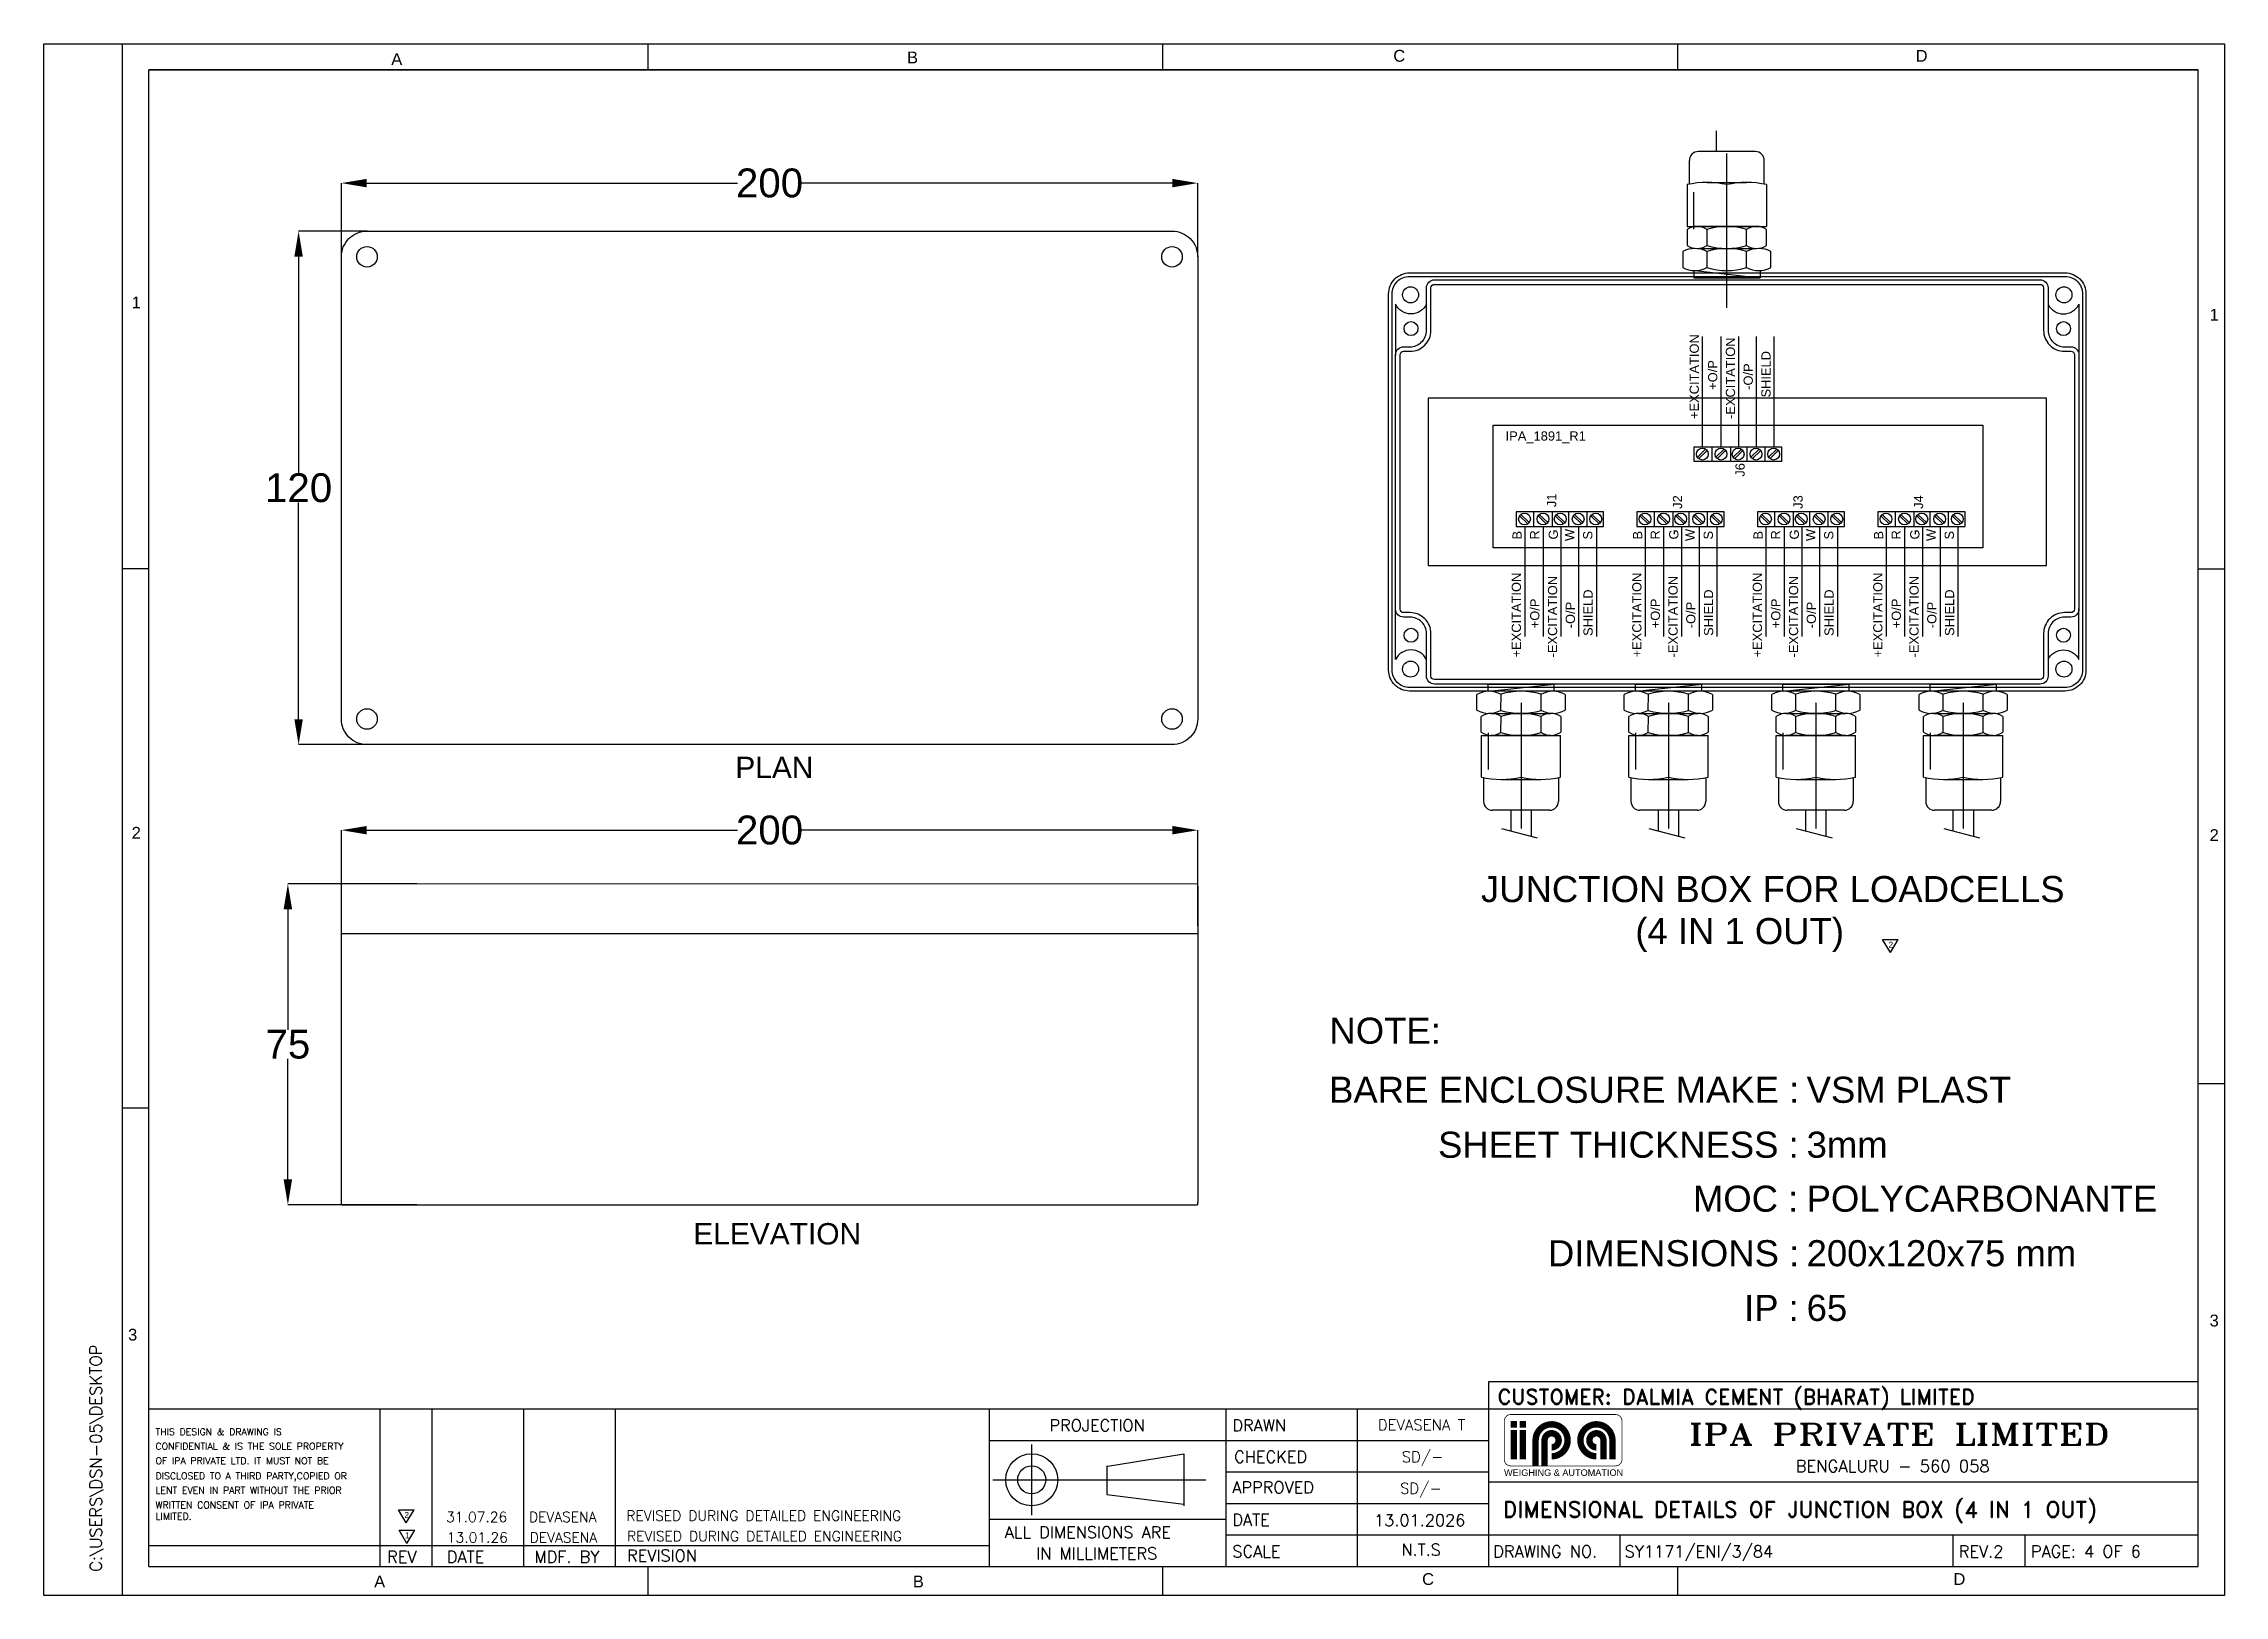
# Model space of a CAD drawing. Header units: inches. Extents: x 784 to 2184505, y 7 to 371504.
# Drawn here: x 543003 to 671514, y 275330 to 366831 of the extents above; entities that cross this region are included whole.
import ezdxf

# ---------------------------------------------------------------- set-up
doc = ezdxf.new("R2010")
doc.units = ezdxf.units.IN
doc.header["$MEASUREMENT"] = 0
doc.linetypes.add('ACAD_ISO02W100', pattern=[15, 12, -3])
doc.layers.add('Object', color=2, linetype='Continuous', lineweight=30)
doc.layers.add('SHEET', color=10, linetype='Continuous')
doc.styles.add('ROMANC', font='romanc.shx', dxfattribs={"height": 5})
doc.styles.add('ROMAND', font='romand', dxfattribs={"height": 3})
doc.styles.add('ROMANS', font='romans')
doc.styles.add('ROMANT', font='romant', dxfattribs={"width": 1.3, "height": 4})
doc.styles.get("Standard").update_dxf_attribs({"font": 'arial.ttf'})
doc.dimstyles.get("Standard").update_dxf_attribs({"dimtxt": 0.18, "dimasz": 0.18, "dimexe": 0.18, "dimexo": 0.0625, "dimgap": 0.09, "dimtad": 0, "dimtih": 1, "dimtoh": 1, "dimdec": 4, "dimzin": 0, "dimdsep": 46, "dimtxsty": 'Standard', "dimcen": 0.09, "dimadec": 0, "dimazin": 0, "dimtfac": 1, "dimtdec": 4, "dimtofl": 0, "dimtmove": 0, "dimatfit": 3, "dimfxl": 1, "dimtolj": 1, "dimtzin": 0, "dimarcsym": 0})

msp = doc.modelspace()

# ---------------------------------------------------------------- texts
for s, height, p in [('+EXCITATION', 543.2762308, (640543.75313, 344696.89672, 6066.45786)), ('-EXCITATION', 543.2762308, (642677.864, 344696.89672, 6066.45786)), ('SHIELD', 543.276231, (644770.18219, 345964.54126, 6066.45786)), ('+O/P', 543.276231, (641631.70491, 346417.27145, 6066.45786)), ('-O/P', 543.276231, (643724.02309, 346417.27145, 6066.45786)), ('J6', 543.276231, (643245.89127, 341295.09299, 6066.45786)), ('J1', 543.276231, (632142.60001, 339497.01122, 6066.45786)), ('J2', 543.276231, (639559.65971, 339398.67031, 6066.45786)), ('J3', 543.276231, (646660.76924, 339398.67031, 6066.45786)), ('J4', 543.276231, (653761.87878, 339398.67031, 6066.45786)), ('B', 543.27623, (630104.69772, 337589.60225, 6066.45786)), ('R', 543.27623, (631139.4876, 337589.60225, 6066.45786)), ('G', 543.27623, (632239.17466, 337589.60225, 6066.45786)), ('W', 543.27623, (633197.87572, 337499.05621, 6066.45786)), ('S', 543.27623, (634269.36716, 337589.60225, 6066.45786)), ('B', 543.27623, (637205.80726, 337589.60225, 6066.45786)), ('R', 543.27623, (638240.59713, 337589.60225, 6066.45786)), ('G', 543.27623, (639340.28419, 337589.60225, 6066.45786)), ('W', 543.27623, (640298.98525, 337499.05621, 6066.45786)), ('S', 543.27623, (641370.4767, 337589.60225, 6066.45786)), ('B', 543.27623, (644306.9168, 337589.60225, 6066.45786)), ('R', 543.27623, (645341.70667, 337589.60225, 6066.45786)), ('G', 543.27623, (646441.39373, 337589.60225, 6066.45786)), ('W', 543.27623, (647400.09479, 337499.05621, 6066.45786)), ('S', 543.27623, (648471.58623, 337589.60225, 6066.45786)), ('B', 543.27623, (651408.02633, 337589.60225, 6066.45786)), ('R', 543.27623, (652442.81621, 337589.60225, 6066.45786)), ('G', 543.27623, (653542.50326, 337589.60225, 6066.45786)), ('W', 543.27623, (654501.20433, 337499.05621, 6066.45786)), ('S', 543.27623, (655572.69577, 337589.60225, 6066.45786)), ('+EXCITATION', 543.2762308, (630060.32147, 330636.10601, 6066.45786)), ('+EXCITATION', 543.2762308, (637161.431, 330636.10601, 6066.45786)), ('+EXCITATION', 543.2762308, (644262.54054, 330636.10601, 6066.45786)), ('+EXCITATION', 543.2762308, (651363.65008, 330636.10601, 6066.45786)), ('-EXCITATION', 543.2762308, (632194.43234, 330636.10601, 6066.45786)), ('SHIELD', 543.276231, (634286.75053, 331903.75055, 6066.45786)), ('-EXCITATION', 543.2762308, (639295.54188, 330636.10601, 6066.45786)), ('SHIELD', 543.276231, (641387.86006, 331903.75055, 6066.45786)), ('-EXCITATION', 543.2762308, (646396.65141, 330636.10601, 6066.45786)), ('SHIELD', 543.276231, (648488.9696, 331903.75055, 6066.45786)), ('-EXCITATION', 543.2762308, (653497.76095, 330636.10601, 6066.45786)), ('SHIELD', 543.276231, (655590.07913, 331903.75055, 6066.45786)), ('+O/P', 543.276231, (631148.27325, 332356.48074, 6066.45786)), ('-O/P', 543.276231, (633240.59143, 332356.48074, 6066.45786)), ('+O/P', 543.276231, (638249.38278, 332356.48074, 6066.45786)), ('-O/P', 543.276231, (640341.70097, 332356.48074, 6066.45786)), ('+O/P', 543.276231, (645350.49232, 332356.48074, 6066.45786)), ('-O/P', 543.276231, (647442.8105, 332356.48074, 6066.45786)), ('+O/P', 543.276231, (652451.60185, 332356.48074, 6066.45786)), ('-O/P', 543.276231, (654543.92004, 332356.48074, 6066.45786))]:
    msp.add_text(s, height=height, rotation=90).set_placement(p)
msp.add_text('IPA_1891_R1', height=543.2762308).set_placement((629158.42812, 343422.05655, 12132.91572))
at = {"lineweight": 13}
for s, height, p in [('JUNCTION BOX FOR LOADCELLS', 1538.5292977, (627704.25148, 316209.674, 6066.45786)), ('(4 IN 1 OUT)', 1538.5292977, (636800.41765, 313731.79948, 6066.45786)), ('NOTE:', 1538.529298, (618775.84599, 307858.05191, 6066.45786)), ('BARE ENCLOSURE MAKE : ', 1538.5292977, (618755.74654, 304374.14638, 6066.45786)), ('VSM PLAST', 1538.529298, (646894.98354, 304374.14638, 6066.45786)), ('SHEET THICKNESS :', 1538.5292977, (625176.40577, 301135.90085, 6066.45786)), ('3mm', 1538.529298, (646894.98354, 301135.90085, 6066.45786)), ('MOC :', 1538.529298, (640195.1652, 297953.48714, 6066.45786)), ('POLYCARBONANTE', 1538.5292977, (646894.98354, 297953.48714, 6066.45786)), ('DIMENSIONS :', 1538.5292977, (631652.89683, 294737.57434, 6066.45786)), ('200x120x75 mm', 1538.5292977, (646894.98354, 294737.57434, 6066.45786)), ('IP :', 1538.529298, (643210.08345, 291513.28677, 6066.45786)), ('65', 1538.529298, (646894.98354, 291513.28677, 6066.45786))]:
    msp.add_text(s, height=height, dxfattribs=at).set_placement(p)
at = {"color": 0}
for s, height, style, p in [('CUSTOMER: DALMIA CEMENT (BHARAT) LIMITED', 891.4686096, 'ROMAND', (628689.13816, 286595.20579, 9781.55083)), ('PROJECTION', 696.694092, 'ROMAND', (602275.81049, 285005.53217, 12132.91572)), ('DRAWN', 696.694092, 'ROMAND', (613053.89469, 285005.53217, 12132.91572)), ('DEVASENA T', 643.056664, 'ROMAND', (621626.53435, 285064.74342, 12132.91572)), ('THIS DESIGN & DRAWING IS', 403.693172, 'ROMANC', (549595.73227, 284772.95699, 12132.91572)), ('CONFIDENTIAL & IS THE SOLE PROPERTY', 403.693172, 'ROMANC', (549595.73227, 283924.16622, 12132.91572)), ('OF IPA PRIVATE LTD. IT MUST NOT BE ', 403.693172, 'ROMANC', (549595.73227, 283065.02434, 12132.91572)), ('CHECKED', 696.694092, 'ROMAND', (613159.01626, 283156.55937, 12132.91572)), ('SD/-', 643.056664, 'ROMAND', (623033.07827, 283177.99599, 12132.91572)), ('DISCLOSED TO A THIRD PARTY,COPIED OR', 403.693172, 'ROMANC', (549595.73227, 282174.82914, 12132.91572)), ('LENT EVEN IN PART WITHOUT THE PRIOR ', 403.693172, 'ROMANC', (549595.73227, 281326.03837, 12132.91572)), ('APPROVED', 696.694092, 'ROMAND', (613053.89469, 281350.66203, 12132.91572)), ('SD/-', 643.056664, 'ROMAND', (622934.40924, 281325.30902, 12132.91572)), ('WRITTEN CONSENT OF IPA PRIVATE ', 403.693172, 'ROMANC', (549595.73227, 280456.54538, 12132.91572)), ('LIMITED.', 403.693172, 'ROMANC', (549595.73227, 279786.01244, 12132.91572)), ('31.07.26', 600, 'ROMAND', (566723.05057, 279655.88011, 12132.91572)), ('DEVASENA', 600, 'ROMAND', (571602.65735, 279655.88011, 12132.91572)), ('REVISED DURING DETAILED ENGINEERING', 600, 'ROMAND', (577342.5595, 279732.0757, 12132.91572)), ('DIMENSIONAL DETAILS OF JUNCTION BOX (4 IN 1 OUT)', 938.3880101, 'ROMAND', (628999.85761, 279930.52518, 12015.34748)), ('13.01.26', 600, 'ROMAND', (566763.05057, 278445.88011, 12132.91572)), ('DEVASENA', 600, 'ROMAND', (571642.65735, 278445.88011, 12132.91572)), ('REVISED DURING DETAILED ENGINEERING', 600, 'ROMAND', (577382.5595, 278522.0757, 12132.91572)), ('ALL DIMENSIONS ARE ', 696.6940917, 'ROMAND', (599641.6646, 278702.36594, 12132.91572)), ('DATE', 696.694092, 'ROMAND', (613053.89469, 279436.41849, 12132.91572)), ('13.01.2026', 697.03662, 'ROMAND', (621406.07379, 279411.83208, 12132.91572)), ('REV', 696.694092, 'ROMAND', (563247.87456, 277251.79575, 12132.91572)), ('DATE', 696.694092, 'ROMAND', (566763.05057, 277251.79575, 12132.91572)), ('MDF. BY', 696.694092, 'ROMAND', (571929.69686, 277251.79575, 12132.91572)), ('REVISION', 696.694092, 'ROMAND', (577382.5595, 277327.99135, 12132.91572)), ('IN MILLIMETERS', 696.6940917, 'ROMAND', (601493.16952, 277453.44136, 12132.91572)), ('SCALE', 696.694092, 'ROMAND', (613053.89469, 277574.88392, 12132.91572)), ('N.T.S', 696.694092, 'ROMAND', (623011.68965, 277673.24611, 12132.91572)), ('DRAWING NO.', 696.6940917, 'ROMAND', (628429.43556, 277574.12852, 12132.91572)), ('SY1171/ENI/3/84', 696.6940917, 'ROMAND', (636170.48102, 277574.12852, 12132.91572)), ('REV.2', 696.694092, 'ROMAND', (655862.20941, 277574.12852, 12132.91572)), ('PAGE: 4 OF 6', 696.6940917, 'ROMAND', (660112.04713, 277574.12852, 12132.91572))]:
    msp.add_text(s, height=height, dxfattribs=dict(at, style=style)).set_placement(p)
at = {"color": 4, "style": 'ROMANT', "width": 1.3}
msp.add_text('IPA PRIVATE LIMITED', height=1258.2536029, dxfattribs=at).set_placement((639945.35675, 284213.80357, 424861.84625))
at = {"color": 4, "style": 'ROMAND'}
msp.add_text('BENGALURU - 560 058', height=707.7676516, dxfattribs=at).set_placement((646249.67973, 282605.9651, 424861.84625))
at = {"layer": 'Object', "linetype": 'Continuous', "lineweight": 20}
for s, p in [('PLAN', (583763.77318, 323520.93745, 6066.45786)), ('ELEVATION', (581287.46945, 296021.43407, 6066.45786))]:
    msp.add_text(s, height=1261.626229, dxfattribs=at).set_placement(p)
at = {"layer": 'Object', "color": 7, "insert": (625325.8997, 282760.84914), "char_height": 385.1902062, "width": 14498.5023624, "attachment_point": 1, "style": 'ROMANS'}
msp.add_mtext('\\pxqc;{\\fArial|b0|i0|c0|p0;\\C4;WEIGHING & AUTOMATION}', dxfattribs=at)
at = {"layer": 'SHEET', "color": 0, "linetype": 'Continuous'}
for s, height, p in [('A', 696.69409, (563488.25063, 365569.18289, 12132.91572)), ('B', 696.69409, (593884.022, 365665.88994, 12132.91572)), ('C', 696.69409, (622537.3608, 365762.5972, 12132.91572)), ('D', 696.69409, (653320.33944, 365762.5972, 12132.91572)), ('1', 696.69409, (548190.29954, 351220.32671, 12132.91572)), ('1', 696.69409, (670642.72248, 350493.66358, 12132.91572)), ('2', 696.69409, (548190.29954, 319948.06382, 12132.91572)), ('2', 696.69409, (670642.72248, 319811.4431, 12132.91572)), ('2', 350, (651724.40168, 313520.90907, 12132.91572)), ('3', 696.69409, (670642.72248, 291188.43216, 12132.91572)), ('3', 696.69409, (547980.21339, 290354.8484, 12132.91572)), ('2', 350, (564264.40168, 279900.90907, 12132.91572)), ('1', 350, (564304.40168, 278690.90907, 12132.91572)), ('A', 696.69409, (562481.7008, 275802.57401, 12132.91572)), ('B', 696.69409, (594224.5146, 275802.57401, 12132.91572)), ('C', 696.69409, (624235.9021, 275946.71886, 12132.91572)), ('D', 696.69409, (655545.85957, 275946.71842, 12132.91572))]:
    msp.add_text(s, height=height, dxfattribs=at).set_placement(p)
at = {"layer": 'SHEET', "color": 124, "linetype": 'Continuous', "style": 'ROMAND'}
msp.add_text('C:\\USERS\\DSN-05\\DESKTOP', height=704.430188, rotation=90, dxfattribs=at).set_placement((546431.78402, 276718.28298, 12132.91572))

# ---------------------------------------------------------------- blocks, each defined once
blk = doc.blocks.new('*D97')
at = {"color": 0, "lineweight": -2}
for p, q in [((560548, 354259), (560548, 358604)), ((611013, 354259), (611013, 358604))]:
    blk.add_line(p, q, dxfattribs=at)
at = {"color": 0}
for p, q in [((562048, 358604), (583891, 358604)), ((609513, 358604), (587670, 358604))]:
    blk.add_line(p, q, dxfattribs=at)
for points in [[(562048, 358854), (562048, 358354), (560548, 358604)], [(609513, 358354), (609513, 358854), (611013, 358604)]]:
    blk.add_solid(points, dxfattribs=at)
at = {"layer": 'Defpoints', "color": 0}
for p in [(611013, 358604), (560548, 354259), (611013, 354259)]:
    blk.add_point(p, dxfattribs=at)
at = {"color": 0, "lineweight": 13, "insert": (585781, 358604), "char_height": 1700, "attachment_point": 5}
blk.add_mtext('\\A1;200', dxfattribs=at)
blk = doc.blocks.new('*D98')
at = {"color": 0, "lineweight": -2}
for p, q in [((562062, 355773), (558028, 355773)), ((562062, 325494), (558028, 325494))]:
    blk.add_line(p, q, dxfattribs=at)
at = {"color": 0}
for p, q in [((558028, 354273), (558028, 341501)), ((558028, 326994), (558028, 339765))]:
    blk.add_line(p, q, dxfattribs=at)
for points in [[(558278, 354273), (557778, 354273), (558028, 355773)], [(557778, 326994), (558278, 326994), (558028, 325494)]]:
    blk.add_solid(points, dxfattribs=at)
at = {"layer": 'Defpoints', "color": 0}
for p in [(562062, 355773), (558028, 325494), (562062, 325494)]:
    blk.add_point(p, dxfattribs=at)
at = {"color": 0, "lineweight": 13, "insert": (558028, 340633), "char_height": 1700, "attachment_point": 5}
blk.add_mtext('\\A1;120', dxfattribs=at)
blk = doc.blocks.new('*D99')
at = {"color": 0, "lineweight": -2}
for p, q in [((560548, 314815), (560548, 320450)), ((611013, 314815), (611013, 320450))]:
    blk.add_line(p, q, dxfattribs=at)
at = {"color": 0}
for p, q in [((562048, 320450), (583891, 320450)), ((609513, 320450), (587670, 320450))]:
    blk.add_line(p, q, dxfattribs=at)
for points in [[(562048, 320700), (562048, 320200), (560548, 320450)], [(609513, 320200), (609513, 320700), (611013, 320450)]]:
    blk.add_solid(points, dxfattribs=at)
at = {"layer": 'Defpoints', "color": 0}
for p in [(611013, 320450), (560548, 314815), (611013, 314815)]:
    blk.add_point(p, dxfattribs=at)
at = {"color": 0, "lineweight": 13, "insert": (585781, 320450), "char_height": 1700, "attachment_point": 5}
blk.add_mtext('\\A1;200', dxfattribs=at)
blk = doc.blocks.new('*D100')
at = {"color": 0, "lineweight": -2}
for p, q in [((565000, 317289), (557396, 317289)), ((565000, 298358), (557396, 298358))]:
    blk.add_line(p, q, dxfattribs=at)
at = {"color": 0}
for p, q in [((557397, 315789), (557397, 308688)), ((557397, 299858), (557397, 306959))]:
    blk.add_line(p, q, dxfattribs=at)
for points in [[(557647, 315789), (557147, 315789), (557397, 317289)], [(557147, 299858), (557647, 299858), (557397, 298358)]]:
    blk.add_solid(points, dxfattribs=at)
at = {"layer": 'Defpoints', "color": 0}
for p in [(565000, 317289), (557397, 298358), (565000, 298358)]:
    blk.add_point(p, dxfattribs=at)
at = {"color": 0, "lineweight": 13, "insert": (557397, 307823), "char_height": 1700, "attachment_point": 5}
blk.add_mtext('\\A1;75', dxfattribs=at)

# ---------------------------------------------------------------- dimensions: what is measured, and where the dimension line sits
at = {"lineweight": 13}
dim = msp.add_linear_dim(base=(611013.21302, 358603.66923, 6066.45786), p1=(560548.16386, 354258.63634, 6066.45786), p2=(611013.21302, 354258.63634, 6066.45786), text='200', dimstyle='Standard', override={"dimscale": 2, "dimtxt": 850, "dimasz": 750, "dimlwd": 65535}, dxfattribs=at)
dim.commit()
dim.dimension.update_dxf_attribs({"geometry": '*D97', "text_midpoint": (585780.68844, 358603.66923, 6066.45786), "dimtype": 160})
dim = msp.add_linear_dim(base=(558027.95839, 325493.55832, 6066.45786), p1=(562062.11533, 355772.58782, 6066.45786), p2=(562062.11533, 325493.55832, 6066.45786), angle=90, text='120', dimstyle='Standard', override={"dimscale": 2, "dimtxt": 850, "dimasz": 750, "dimlwd": 65535}, dxfattribs=at)
dim.commit()
dim.dimension.update_dxf_attribs({"geometry": '*D98', "text_midpoint": (558027.95839, 340633.07307, 6066.45786), "dimtype": 160})
dim = msp.add_linear_dim(base=(611013.21302, 320450.08584, 6066.45786), p1=(560548.16386, 314815.15514, 6066.45786), p2=(611013.21302, 314815.15514, 6066.45786), text='200', dimstyle='Standard', override={"dimscale": 2, "dimtxt": 850, "dimasz": 750, "dimlwd": 65535}, dxfattribs=at)
dim.commit()
dim.dimension.update_dxf_attribs({"geometry": '*D99', "text_midpoint": (585780.68844, 320450.08584, 6066.45786)})
dim = msp.add_linear_dim(base=(557396.56427, 298357.97472, 6066.45786), p1=(564999.62874, 317288.66022, 6066.45786), p2=(564999.62874, 298357.97472, 6066.45786), angle=90, text='75', dimstyle='Standard', override={"dimscale": 2, "dimtxt": 850, "dimasz": 750, "dimlwd": 65535}, dxfattribs=at)
dim.commit()
dim.dimension.update_dxf_attribs({"geometry": '*D100', "text_midpoint": (557396.56427, 307823.31747, 6066.45786)})

# ---------------------------------------------------------------- linework, layer by layer
at = {"color": 7, "linetype": 'ACAD_ISO02W100'}
for p, q in [((641590.75208, 360459.96822, 16793097.52111), (641590.75208, 361679.4478, 16793097.52111)), ((630065.68165, 327981.49143, 6066.45786), (630065.68165, 320557.53515, 6066.45786)), ((638750.14669, 327981.49143, 6066.45786), (638750.14669, 320557.53515, 6066.45786)), ((647434.61173, 327981.49143, 6066.45786), (647434.61173, 320557.53515, 6066.45786)), ((656119.07678, 327981.49143, 6066.45786), (656119.07678, 320557.53515, 6066.45786)), ((629464.37302, 321627.57959, 6066.45786), (629464.37302, 320408.10001, 6066.45786)), ((630666.99029, 321627.57959, 6066.45786), (630666.99029, 320099.08698, 6066.45786)), ((638148.83806, 321627.57959, 6066.45786), (638148.83806, 320408.10001, 6066.45786)), ((639351.45533, 321627.57959, 6066.45786), (639351.45533, 320099.08698, 6066.45786)), ((646833.3031, 321627.57959, 6066.45786), (646833.3031, 320408.10001, 6066.45786)), ((648035.92037, 321627.57959, 6066.45786), (648035.92037, 320099.08698, 6066.45786)), ((655517.76814, 321627.57959, 6066.45786), (655517.76814, 320408.10001, 6066.45786)), ((656720.38541, 321627.57959, 6066.45786), (656720.38541, 320099.08698, 6066.45786))]:
    msp.add_line(p, q, dxfattribs=at)
at = {"color": 7}
for p, q in [((639987.60745, 358542.21049, 16793097.52111), (639987.60745, 359941.2364, 16793097.52111)), ((643877.78215, 360459.96822, 16793097.52111), (640506.33927, 360459.96822, 16793097.52111)), ((642192.06071, 351242.63915, 16793097.52111), (642192.06071, 360346.65253, 16793097.52111)), ((644396.51397, 358542.21049, 16793097.52111), (644396.51397, 359941.2364, 16793097.52111)), ((641024.91412, 358644.40686, 16793097.52111), (643359.2073, 358644.40686, 16793097.52111)), ((641024.91412, 358644.40686, 16793097.52111), (643359.2073, 358644.40686, 16793097.52111)), ((639857.9245, 358514.7239, 16793097.52111), (639857.9245, 356049.48728, 16793097.52111)), ((639857.9245, 358514.7239, 16793097.52111), (639857.9245, 356049.48728, 16793097.52111)), ((640258.48785, 355895.84691, 16793097.52111), (640258.48785, 358065.66713, 16793097.52111)), ((644526.19692, 358514.7239, 16793097.52111), (644526.19692, 356049.48728, 16793097.52111)), ((644526.19692, 358514.7239, 16793097.52111), (644526.19692, 356049.48728, 16793097.52111)), ((639857.9245, 356049.48728, 16793097.52111), (644526.19692, 356049.48728, 16793097.52111)), ((639857.9245, 356049.48728, 16793097.52111), (644526.19692, 356049.48728, 16793097.52111)), ((642192.06071, 356049.48728, 16793097.52111), (640437.34334, 356049.48728, 16793097.52111)), ((643946.77808, 356049.48728, 16793097.52111), (642192.06071, 356049.48728, 16793097.52111)), ((639852.43755, 355863.58244, 16793097.52111), (639852.43755, 354935.00926, 16793097.52111)), ((640437.34334, 354749.10442, 16793097.52111), (643946.77808, 354749.10442, 16793097.52111)), ((641008.8441, 355872.90013, 16793097.52111), (641022.24913, 354935.00926, 16793097.52111)), ((643361.87229, 354921.62452, 16793097.52111), (643361.87229, 355876.96718, 16793097.52111)), ((644531.68387, 354935.00926, 16793097.52111), (644531.68387, 355863.58244, 16793097.52111)), ((639593.07164, 354563.19957, 16793097.52111), (639593.07164, 353634.6264, 16793097.52111)), ((640258.48785, 353464.63457, 16793097.52111), (640258.48785, 353021.06895, 16793097.52111)), ((640307.66038, 353448.72156, 16793097.52111), (644154.33056, 353021.06895, 16793097.52111)), ((641008.8441, 354572.51726, 16793097.52111), (641022.24913, 353634.6264, 16793097.52111)), ((643361.87229, 353621.24165, 16793097.52111), (643361.87229, 354576.58432, 16793097.52111)), ((644154.33056, 353450.79064, 16793097.52111), (644154.33056, 353021.06895, 16793097.52111)), ((644791.04978, 353634.6264, 16793097.52111), (644791.04978, 354563.19957, 16793097.52111)), ((640258.48785, 353021.06895, 16793097.52111), (644154.33056, 353021.06895, 16793097.52111)), ((628132.1088, 328622.91325, 6066.45786), (628132.1088, 329066.47887, 6066.45786)), ((628132.1088, 329066.47887, 6066.45786), (632027.9515, 329066.47887, 6066.45786)), ((628181.28133, 328638.82626, 6066.45786), (632027.9515, 329066.47887, 6066.45786)), ((632027.9515, 328636.75717, 6066.45786), (632027.9515, 329066.47887, 6066.45786)), ((636816.57384, 328622.91325, 6066.45786), (636816.57384, 329066.47887, 6066.45786)), ((636816.57384, 329066.47887, 6066.45786), (640712.41654, 329066.47887, 6066.45786)), ((636865.74637, 328638.82626, 6066.45786), (640712.41654, 329066.47887, 6066.45786)), ((640712.41654, 328636.75717, 6066.45786), (640712.41654, 329066.47887, 6066.45786)), ((645501.03888, 328622.91325, 6066.45786), (645501.03888, 329066.47887, 6066.45786)), ((645501.03888, 329066.47887, 6066.45786), (649396.88158, 329066.47887, 6066.45786)), ((645550.21141, 328638.82626, 6066.45786), (649396.88158, 329066.47887, 6066.45786)), ((649396.88158, 328636.75717, 6066.45786), (649396.88158, 329066.47887, 6066.45786)), ((654185.50392, 328622.91325, 6066.45786), (654185.50392, 329066.47887, 6066.45786)), ((654185.50392, 329066.47887, 6066.45786), (658081.34662, 329066.47887, 6066.45786)), ((654234.67645, 328638.82626, 6066.45786), (658081.34662, 329066.47887, 6066.45786)), ((658081.34662, 328636.75717, 6066.45786), (658081.34662, 329066.47887, 6066.45786)), ((627466.69259, 327524.34824, 6066.45786), (627466.69259, 328452.92141, 6066.45786)), ((628882.46504, 327515.03055, 6066.45786), (628895.87007, 328452.92141, 6066.45786)), ((631235.49323, 328466.30616, 6066.45786), (631235.49323, 327510.96349, 6066.45786)), ((632664.67072, 328452.92141, 6066.45786), (632664.67072, 327524.34824, 6066.45786)), ((636151.15763, 327524.34824, 6066.45786), (636151.15763, 328452.92141, 6066.45786)), ((637566.93009, 327515.03055, 6066.45786), (637580.33512, 328452.92141, 6066.45786)), ((639919.95827, 328466.30616, 6066.45786), (639919.95827, 327510.96349, 6066.45786)), ((641349.13576, 328452.92141, 6066.45786), (641349.13576, 327524.34824, 6066.45786)), ((644835.62267, 327524.34824, 6066.45786), (644835.62267, 328452.92141, 6066.45786)), ((646251.39513, 327515.03055, 6066.45786), (646264.80016, 328452.92141, 6066.45786)), ((648604.42331, 328466.30616, 6066.45786), (648604.42331, 327510.96349, 6066.45786)), ((650033.6008, 328452.92141, 6066.45786), (650033.6008, 327524.34824, 6066.45786)), ((653520.08771, 327524.34824, 6066.45786), (653520.08771, 328452.92141, 6066.45786)), ((654935.86017, 327515.03055, 6066.45786), (654949.2652, 328452.92141, 6066.45786)), ((657288.88835, 328466.30616, 6066.45786), (657288.88835, 327510.96349, 6066.45786)), ((658718.06584, 328452.92141, 6066.45786), (658718.06584, 327524.34824, 6066.45786)), ((627726.0585, 326223.96538, 6066.45786), (627726.0585, 327152.53855, 6066.45786)), ((628310.96429, 327338.44339, 6066.45786), (631820.39902, 327338.44339, 6066.45786)), ((628310.96429, 327338.44339, 6066.45786), (631820.39902, 327338.44339, 6066.45786)), ((628310.96429, 327338.44339, 6066.45786), (631820.39902, 327338.44339, 6066.45786)), ((628310.96429, 327338.44339, 6066.45786), (631820.39902, 327338.44339, 6066.45786)), ((628882.46504, 326214.64769, 6066.45786), (628895.87007, 327152.53855, 6066.45786)), ((631235.49323, 327165.9233, 6066.45786), (631235.49323, 326210.58063, 6066.45786)), ((632405.30481, 327152.53855, 6066.45786), (632405.30481, 326223.96538, 6066.45786)), ((636410.52354, 326223.96538, 6066.45786), (636410.52354, 327152.53855, 6066.45786)), ((636995.42933, 327338.44339, 6066.45786), (640504.86406, 327338.44339, 6066.45786)), ((636995.42933, 327338.44339, 6066.45786), (640504.86406, 327338.44339, 6066.45786)), ((636995.42933, 327338.44339, 6066.45786), (640504.86406, 327338.44339, 6066.45786)), ((636995.42933, 327338.44339, 6066.45786), (640504.86406, 327338.44339, 6066.45786)), ((637566.93009, 326214.64769, 6066.45786), (637580.33512, 327152.53855, 6066.45786)), ((639919.95827, 327165.9233, 6066.45786), (639919.95827, 326210.58063, 6066.45786)), ((641089.76985, 327152.53855, 6066.45786), (641089.76985, 326223.96538, 6066.45786)), ((645094.98858, 326223.96538, 6066.45786), (645094.98858, 327152.53855, 6066.45786)), ((645679.89437, 327338.44339, 6066.45786), (649189.3291, 327338.44339, 6066.45786)), ((645679.89437, 327338.44339, 6066.45786), (649189.3291, 327338.44339, 6066.45786)), ((645679.89437, 327338.44339, 6066.45786), (649189.3291, 327338.44339, 6066.45786)), ((645679.89437, 327338.44339, 6066.45786), (649189.3291, 327338.44339, 6066.45786)), ((646251.39513, 326214.64769, 6066.45786), (646264.80016, 327152.53855, 6066.45786)), ((648604.42331, 327165.9233, 6066.45786), (648604.42331, 326210.58063, 6066.45786)), ((649774.23489, 327152.53855, 6066.45786), (649774.23489, 326223.96538, 6066.45786)), ((653779.45362, 326223.96538, 6066.45786), (653779.45362, 327152.53855, 6066.45786)), ((654364.35941, 327338.44339, 6066.45786), (657873.79414, 327338.44339, 6066.45786)), ((654364.35941, 327338.44339, 6066.45786), (657873.79414, 327338.44339, 6066.45786)), ((654364.35941, 327338.44339, 6066.45786), (657873.79414, 327338.44339, 6066.45786)), ((654364.35941, 327338.44339, 6066.45786), (657873.79414, 327338.44339, 6066.45786)), ((654935.86017, 326214.64769, 6066.45786), (654949.2652, 327152.53855, 6066.45786)), ((657288.88835, 327165.9233, 6066.45786), (657288.88835, 326210.58063, 6066.45786)), ((658458.69993, 327152.53855, 6066.45786), (658458.69993, 326223.96538, 6066.45786)), ((627731.54544, 323572.82391, 6066.45786), (627731.54544, 326038.06053, 6066.45786)), ((627731.54544, 323572.82391, 6066.45786), (627731.54544, 326038.06053, 6066.45786)), ((627731.54544, 326038.06053, 6066.45786), (632399.81787, 326038.06053, 6066.45786)), ((627731.54544, 326038.06053, 6066.45786), (632399.81787, 326038.06053, 6066.45786)), ((628132.1088, 326191.7009, 6066.45786), (628132.1088, 324021.88068, 6066.45786)), ((630065.68165, 326038.06053, 6066.45786), (628310.96429, 326038.06053, 6066.45786)), ((631820.39902, 326038.06053, 6066.45786), (630065.68165, 326038.06053, 6066.45786)), ((632399.81787, 323572.82391, 6066.45786), (632399.81787, 326038.06053, 6066.45786)), ((632399.81787, 323572.82391, 6066.45786), (632399.81787, 326038.06053, 6066.45786)), ((636416.01048, 323572.82391, 6066.45786), (636416.01048, 326038.06053, 6066.45786)), ((636416.01048, 323572.82391, 6066.45786), (636416.01048, 326038.06053, 6066.45786)), ((636416.01048, 326038.06053, 6066.45786), (641084.28291, 326038.06053, 6066.45786)), ((636416.01048, 326038.06053, 6066.45786), (641084.28291, 326038.06053, 6066.45786)), ((636816.57384, 326191.7009, 6066.45786), (636816.57384, 324021.88068, 6066.45786)), ((638750.14669, 326038.06053, 6066.45786), (636995.42933, 326038.06053, 6066.45786)), ((640504.86406, 326038.06053, 6066.45786), (638750.14669, 326038.06053, 6066.45786)), ((641084.28291, 323572.82391, 6066.45786), (641084.28291, 326038.06053, 6066.45786)), ((641084.28291, 323572.82391, 6066.45786), (641084.28291, 326038.06053, 6066.45786)), ((645100.47552, 323572.82391, 6066.45786), (645100.47552, 326038.06053, 6066.45786)), ((645100.47552, 323572.82391, 6066.45786), (645100.47552, 326038.06053, 6066.45786)), ((645100.47552, 326038.06053, 6066.45786), (649768.74795, 326038.06053, 6066.45786)), ((645100.47552, 326038.06053, 6066.45786), (649768.74795, 326038.06053, 6066.45786)), ((645501.03888, 326191.7009, 6066.45786), (645501.03888, 324021.88068, 6066.45786)), ((647434.61173, 326038.06053, 6066.45786), (645679.89437, 326038.06053, 6066.45786)), ((649189.3291, 326038.06053, 6066.45786), (647434.61173, 326038.06053, 6066.45786)), ((649768.74795, 323572.82391, 6066.45786), (649768.74795, 326038.06053, 6066.45786)), ((649768.74795, 323572.82391, 6066.45786), (649768.74795, 326038.06053, 6066.45786)), ((653784.94056, 323572.82391, 6066.45786), (653784.94056, 326038.06053, 6066.45786)), ((653784.94056, 323572.82391, 6066.45786), (653784.94056, 326038.06053, 6066.45786)), ((653784.94056, 326038.06053, 6066.45786), (658453.21299, 326038.06053, 6066.45786)), ((653784.94056, 326038.06053, 6066.45786), (658453.21299, 326038.06053, 6066.45786)), ((654185.50392, 326191.7009, 6066.45786), (654185.50392, 324021.88068, 6066.45786)), ((656119.07678, 326038.06053, 6066.45786), (654364.35941, 326038.06053, 6066.45786)), ((657873.79414, 326038.06053, 6066.45786), (656119.07678, 326038.06053, 6066.45786)), ((658453.21299, 323572.82391, 6066.45786), (658453.21299, 326038.06053, 6066.45786)), ((658453.21299, 323572.82391, 6066.45786), (658453.21299, 326038.06053, 6066.45786)), ((627861.2284, 323545.33733, 6066.45786), (627861.2284, 322146.31141, 6066.45786)), ((628898.53506, 323443.14096, 6066.45786), (631232.82825, 323443.14096, 6066.45786)), ((628898.53506, 323443.14096, 6066.45786), (631232.82825, 323443.14096, 6066.45786)), ((632270.13491, 323545.33733, 6066.45786), (632270.13491, 322146.31141, 6066.45786)), ((636545.69344, 323545.33733, 6066.45786), (636545.69344, 322146.31141, 6066.45786)), ((637583.0001, 323443.14096, 6066.45786), (639917.29329, 323443.14096, 6066.45786)), ((637583.0001, 323443.14096, 6066.45786), (639917.29329, 323443.14096, 6066.45786)), ((640954.59996, 323545.33733, 6066.45786), (640954.59996, 322146.31141, 6066.45786)), ((645230.15848, 323545.33733, 6066.45786), (645230.15848, 322146.31141, 6066.45786)), ((646267.46514, 323443.14096, 6066.45786), (648601.75833, 323443.14096, 6066.45786)), ((646267.46514, 323443.14096, 6066.45786), (648601.75833, 323443.14096, 6066.45786)), ((649639.065, 323545.33733, 6066.45786), (649639.065, 322146.31141, 6066.45786)), ((653914.62352, 323545.33733, 6066.45786), (653914.62352, 322146.31141, 6066.45786)), ((654951.93018, 323443.14096, 6066.45786), (657286.22337, 323443.14096, 6066.45786)), ((654951.93018, 323443.14096, 6066.45786), (657286.22337, 323443.14096, 6066.45786)), ((658323.53004, 323545.33733, 6066.45786), (658323.53004, 322146.31141, 6066.45786)), ((631751.4031, 321627.57959, 6066.45786), (628379.96022, 321627.57959, 6066.45786)), ((640435.86814, 321627.57959, 6066.45786), (637064.42526, 321627.57959, 6066.45786)), ((649120.33318, 321627.57959, 6066.45786), (645748.8903, 321627.57959, 6066.45786)), ((657804.79822, 321627.57959, 6066.45786), (654433.35534, 321627.57959, 6066.45786)), ((628919.95155, 320547.98935, 6066.45786), (631024.52867, 320007.21733, 6066.45786)), ((637604.41659, 320547.98935, 6066.45786), (639708.99371, 320007.21733, 6066.45786)), ((646288.88163, 320547.98935, 6066.45786), (648393.45875, 320007.21733, 6066.45786)), ((654973.34667, 320547.98935, 6066.45786), (657077.92379, 320007.21733, 6066.45786))]:
    msp.add_line(p, q, dxfattribs=at)
for p, q in [((640763.69636, 343059.84746, 6066.45786), (640763.69636, 349558.70049, 6066.45786)), ((641851.64813, 343059.84746, 6066.45786), (641851.64813, 349558.70049, 6066.45786)), ((642897.80723, 343059.84746, 6066.45786), (642897.80723, 349558.70049, 6066.45786)), ((643943.96632, 343059.84746, 6066.45786), (643943.96632, 349558.70049, 6066.45786)), ((644990.12541, 343059.84746, 6066.45786), (644990.12541, 349558.70049, 6066.45786)), ((628414.50878, 337097.12087, 6066.45786), (628414.50878, 344326.26813, 6066.45786)), ((628414.50878, 344326.26813, 6066.45786), (657271.20422, 344326.26813, 6066.45786)), ((657271.20422, 344326.26813, 6066.45786), (657271.20422, 337097.12087, 6066.45786)), ((640272.07904, 343059.84746, 6066.45786), (645413.63396, 343059.84746, 6066.45786)), ((640272.07904, 342194.46657, 6066.45786), (640272.07904, 343059.84746, 6066.45786)), ((645413.63396, 342194.46657, 6066.45786), (640272.07904, 342194.46657, 6066.45786)), ((640944.67224, 342916.50995, 6066.45786), (640456.68877, 342441.07232, 6066.45786)), ((641027.58382, 342840.09114, 6066.45786), (640530.92265, 342356.19891, 6066.45786)), ((641306.86892, 343059.84746, 6066.45786), (641306.86892, 342194.46657, 6066.45786)), ((642039.76962, 342916.50995, 6066.45786), (641551.78615, 342441.07232, 6066.45786)), ((642122.6812, 342840.09114, 6066.45786), (641626.02003, 342356.19891, 6066.45786)), ((642406.55597, 343059.84746, 6066.45786), (642406.55597, 342194.46657, 6066.45786)), ((643051.69826, 342916.50995, 6066.45786), (642563.71479, 342441.07232, 6066.45786)), ((643134.60984, 342840.09114, 6066.45786), (642637.94867, 342356.19891, 6066.45786)), ((643365.25704, 343059.84746, 6066.45786), (643365.25704, 342194.46657, 6066.45786)), ((644105.20863, 342916.50995, 6066.45786), (643617.22516, 342441.07232, 6066.45786)), ((644188.1202, 342840.09114, 6066.45786), (643691.45903, 342356.19891, 6066.45786)), ((644436.74848, 343059.84746, 6066.45786), (644436.74848, 342194.46657, 6066.45786)), ((645144.86018, 342916.50995, 6066.45786), (644656.87671, 342441.07232, 6066.45786)), ((645227.77175, 342840.09114, 6066.45786), (644731.11059, 342356.19891, 6066.45786)), ((645413.63396, 343059.84746, 6066.45786), (645413.63396, 342194.46657, 6066.45786)), ((634930.2023, 339228.92243, 6066.45786), (629788.64738, 339228.92243, 6066.45786)), ((629788.64738, 339228.92243, 6066.45786), (629788.64738, 338363.54154, 6066.45786)), ((629788.64738, 338363.54154, 6066.45786), (634930.2023, 338363.54154, 6066.45786)), ((630461.24058, 338506.87905, 6066.45786), (629973.25711, 338982.31668, 6066.45786)), ((630544.15216, 338583.29786, 6066.45786), (630047.49099, 339067.19009, 6066.45786)), ((630280.26469, 338363.54154, 6066.45786), (630280.26469, 331864.68851, 6066.45786)), ((630823.43726, 338363.54154, 6066.45786), (630823.43726, 339228.92243, 6066.45786)), ((631556.33796, 338506.87905, 6066.45786), (631068.35449, 338982.31668, 6066.45786)), ((631639.24954, 338583.29786, 6066.45786), (631142.58837, 339067.19009, 6066.45786)), ((631368.21647, 338363.54154, 6066.45786), (631368.21647, 331864.68851, 6066.45786)), ((631923.12431, 338363.54154, 6066.45786), (631923.12431, 339228.92243, 6066.45786)), ((632568.2666, 338506.87905, 6066.45786), (632080.28313, 338982.31668, 6066.45786)), ((632651.17818, 338583.29786, 6066.45786), (632154.51701, 339067.19009, 6066.45786)), ((632414.37557, 338363.54154, 6066.45786), (632414.37557, 331864.68851, 6066.45786)), ((632881.82538, 338363.54154, 6066.45786), (632881.82538, 339228.92243, 6066.45786)), ((633621.77697, 338506.87905, 6066.45786), (633133.7935, 338982.31668, 6066.45786)), ((633704.68854, 338583.29786, 6066.45786), (633208.02737, 339067.19009, 6066.45786)), ((633460.53466, 338363.54154, 6066.45786), (633460.53466, 331864.68851, 6066.45786)), ((633953.31682, 338363.54154, 6066.45786), (633953.31682, 339228.92243, 6066.45786)), ((634661.42852, 338506.87905, 6066.45786), (634173.44505, 338982.31668, 6066.45786)), ((634744.34009, 338583.29786, 6066.45786), (634247.67893, 339067.19009, 6066.45786)), ((634506.69375, 338363.54154, 6066.45786), (634506.69375, 331864.68851, 6066.45786)), ((634930.2023, 338363.54154, 6066.45786), (634930.2023, 339228.92243, 6066.45786)), ((642031.31183, 339228.92243, 6066.45786), (636889.75692, 339228.92243, 6066.45786)), ((636889.75692, 339228.92243, 6066.45786), (636889.75692, 338363.54154, 6066.45786)), ((636889.75692, 338363.54154, 6066.45786), (642031.31183, 338363.54154, 6066.45786)), ((637562.35012, 338506.87905, 6066.45786), (637074.36665, 338982.31668, 6066.45786)), ((637645.2617, 338583.29786, 6066.45786), (637148.60053, 339067.19009, 6066.45786)), ((637381.37423, 338363.54154, 6066.45786), (637381.37423, 331864.68851, 6066.45786)), ((637924.54679, 338363.54154, 6066.45786), (637924.54679, 339228.92243, 6066.45786)), ((638657.4475, 338506.87905, 6066.45786), (638169.46403, 338982.31668, 6066.45786)), ((638740.35908, 338583.29786, 6066.45786), (638243.69791, 339067.19009, 6066.45786)), ((638469.32601, 338363.54154, 6066.45786), (638469.32601, 331864.68851, 6066.45786)), ((639024.23385, 338363.54154, 6066.45786), (639024.23385, 339228.92243, 6066.45786)), ((639669.37614, 338506.87905, 6066.45786), (639181.39266, 338982.31668, 6066.45786)), ((639752.28771, 338583.29786, 6066.45786), (639255.62654, 339067.19009, 6066.45786)), ((639515.4851, 338363.54154, 6066.45786), (639515.4851, 331864.68851, 6066.45786)), ((639982.93491, 338363.54154, 6066.45786), (639982.93491, 339228.92243, 6066.45786)), ((640722.8865, 338506.87905, 6066.45786), (640234.90303, 338982.31668, 6066.45786)), ((640805.79808, 338583.29786, 6066.45786), (640309.13691, 339067.19009, 6066.45786)), ((640561.6442, 338363.54154, 6066.45786), (640561.6442, 331864.68851, 6066.45786)), ((641054.42636, 338363.54154, 6066.45786), (641054.42636, 339228.92243, 6066.45786)), ((641762.53805, 338506.87905, 6066.45786), (641274.55458, 338982.31668, 6066.45786)), ((641845.44963, 338583.29786, 6066.45786), (641348.78846, 339067.19009, 6066.45786)), ((641607.80329, 338363.54154, 6066.45786), (641607.80329, 331864.68851, 6066.45786)), ((642031.31183, 338363.54154, 6066.45786), (642031.31183, 339228.92243, 6066.45786)), ((649132.42137, 339228.92243, 6066.45786), (643990.86646, 339228.92243, 6066.45786)), ((643990.86646, 339228.92243, 6066.45786), (643990.86646, 338363.54154, 6066.45786)), ((643990.86646, 338363.54154, 6066.45786), (649132.42137, 338363.54154, 6066.45786)), ((644663.45965, 338506.87905, 6066.45786), (644175.47618, 338982.31668, 6066.45786)), ((644746.37123, 338583.29786, 6066.45786), (644249.71006, 339067.19009, 6066.45786)), ((644482.48377, 338363.54154, 6066.45786), (644482.48377, 331864.68851, 6066.45786)), ((645025.65633, 338363.54154, 6066.45786), (645025.65633, 339228.92243, 6066.45786)), ((645758.55703, 338506.87905, 6066.45786), (645270.57356, 338982.31668, 6066.45786)), ((645841.46861, 338583.29786, 6066.45786), (645344.80744, 339067.19009, 6066.45786)), ((645570.43554, 338363.54154, 6066.45786), (645570.43554, 331864.68851, 6066.45786)), ((646125.34339, 338363.54154, 6066.45786), (646125.34339, 339228.92243, 6066.45786)), ((646770.48567, 338506.87905, 6066.45786), (646282.5022, 338982.31668, 6066.45786)), ((646853.39725, 338583.29786, 6066.45786), (646356.73608, 339067.19009, 6066.45786)), ((646616.59464, 338363.54154, 6066.45786), (646616.59464, 331864.68851, 6066.45786)), ((647084.04445, 338363.54154, 6066.45786), (647084.04445, 339228.92243, 6066.45786)), ((647823.99604, 338506.87905, 6066.45786), (647336.01257, 338982.31668, 6066.45786)), ((647906.90762, 338583.29786, 6066.45786), (647410.24645, 339067.19009, 6066.45786)), ((647662.75373, 338363.54154, 6066.45786), (647662.75373, 331864.68851, 6066.45786)), ((648155.53589, 338363.54154, 6066.45786), (648155.53589, 339228.92243, 6066.45786)), ((648863.64759, 338506.87905, 6066.45786), (648375.66412, 338982.31668, 6066.45786)), ((648946.55917, 338583.29786, 6066.45786), (648449.898, 339067.19009, 6066.45786)), ((648708.91282, 338363.54154, 6066.45786), (648708.91282, 331864.68851, 6066.45786)), ((649132.42137, 338363.54154, 6066.45786), (649132.42137, 339228.92243, 6066.45786)), ((656233.53091, 339228.92243, 6066.45786), (651091.97599, 339228.92243, 6066.45786)), ((651091.97599, 339228.92243, 6066.45786), (651091.97599, 338363.54154, 6066.45786)), ((651091.97599, 338363.54154, 6066.45786), (656233.53091, 338363.54154, 6066.45786)), ((651764.56919, 338506.87905, 6066.45786), (651276.58572, 338982.31668, 6066.45786)), ((651847.48077, 338583.29786, 6066.45786), (651350.8196, 339067.19009, 6066.45786)), ((651583.5933, 338363.54154, 6066.45786), (651583.5933, 331864.68851, 6066.45786)), ((652126.76587, 338363.54154, 6066.45786), (652126.76587, 339228.92243, 6066.45786)), ((652859.66657, 338506.87905, 6066.45786), (652371.6831, 338982.31668, 6066.45786)), ((652942.57815, 338583.29786, 6066.45786), (652445.91698, 339067.19009, 6066.45786)), ((652671.54508, 338363.54154, 6066.45786), (652671.54508, 331864.68851, 6066.45786)), ((653226.45292, 338363.54154, 6066.45786), (653226.45292, 339228.92243, 6066.45786)), ((653871.59521, 338506.87905, 6066.45786), (653383.61174, 338982.31668, 6066.45786)), ((653954.50678, 338583.29786, 6066.45786), (653457.84561, 339067.19009, 6066.45786)), ((653717.70417, 338363.54154, 6066.45786), (653717.70417, 331864.68851, 6066.45786)), ((654185.15398, 338363.54154, 6066.45786), (654185.15398, 339228.92243, 6066.45786)), ((654925.10557, 338506.87905, 6066.45786), (654437.1221, 338982.31668, 6066.45786)), ((655008.01715, 338583.29786, 6066.45786), (654511.35598, 339067.19009, 6066.45786)), ((654763.86327, 338363.54154, 6066.45786), (654763.86327, 331864.68851, 6066.45786)), ((655256.64543, 338363.54154, 6066.45786), (655256.64543, 339228.92243, 6066.45786)), ((655964.75713, 338506.87905, 6066.45786), (655476.77365, 338982.31668, 6066.45786)), ((656047.6687, 338583.29786, 6066.45786), (655551.00753, 339067.19009, 6066.45786)), ((655810.02236, 338363.54154, 6066.45786), (655810.02236, 331864.68851, 6066.45786)), ((656233.53091, 338363.54154, 6066.45786), (656233.53091, 339228.92243, 6066.45786)), ((657271.20422, 337097.12087, 6066.45786), (628414.50878, 337097.12087, 6066.45786)), ((560548.16386, 314367.57591, 6066.45786), (611013.21302, 314367.57591, 6066.45786)), ((651376.06878, 314002.87367), (652295.49221, 314002.87367)), ((651835.7805, 313229.2125), (651376.06878, 314002.87367)), ((651835.7805, 313229.2125), (652295.49221, 314002.87367)), ((560568.98033, 298357.97472, 6066.45786), (610992.39655, 298357.97472, 6066.45786)), ((563916.06878, 280382.87367), (564835.49221, 280382.87367)), ((564375.7805, 279609.2125), (563916.06878, 280382.87367)), ((564375.7805, 279609.2125), (564835.49221, 280382.87367)), ((563956.06878, 279172.87367), (564875.49221, 279172.87367)), ((564415.7805, 278399.2125), (563956.06878, 279172.87367)), ((564415.7805, 278399.2125), (564875.49221, 279172.87367))]:
    msp.add_line(p, q)
at = {"lineweight": 13}
msp.add_line((560561.35412, 317288.66022, 6066.45786), (611000.02276, 317288.66022, 6066.45786), dxfattribs=at)
at = {"color": 0}
for p, q in [((601230.15731, 280061.266, 12132.91572), (601230.15731, 284228.99422, 12132.91572)), ((605648.72461, 282973.88731, 12132.91572), (605648.72461, 281275.15621, 12132.91572)), ((610188.16424, 283654.71194, 12132.91572), (605711.4579, 282935.4652, 12132.91572)), ((610188.04223, 283680.5003, 12132.91572), (610188.04223, 280612.5477, 12132.91572)), ((598931.55099, 282146.524, 12132.91572), (611485.11213, 282146.524, 12132.91572)), ((605648.72461, 281275.15621, 12132.91572), (610188.04223, 280715.2172, 12132.91572))]:
    msp.add_line(p, q, dxfattribs=at)
at = {"elevation": 6066.45786}
for points in [[(560548.16386, 340633.07307), (560548.16386, 354258.63634, -0.4142135624), (562062.11533, 355772.58782), (585780.68844, 355772.58782), (609499.26155, 355772.58782, -0.4142135624), (611013.21302, 354258.63634), (611013.21302, 340633.07307), (611013.21302, 327007.50979, -0.4142135624), (609499.26155, 325493.55832), (585780.68844, 325493.55832), (562062.11533, 325493.55832, -0.4142135624), (560548.16386, 327007.50979)], [(663355.18392, 340983.50601), (663355.18392, 329888.34281, -0.4142135624), (662122.38801, 328655.54689), (642808.5854, 328655.54689), (623494.78278, 328655.54689, -0.4142135624), (622261.98687, 329888.34281), (622261.98687, 340983.50601), (622261.98687, 352078.66922, -0.4142135624), (623494.78278, 353311.46513), (642808.5854, 353311.46513), (662122.38801, 353311.46513, -0.4142135624), (663355.18392, 352078.66922)], [(663149.71794, 340983.50601), (663149.71794, 329888.34281, -0.4142135624), (662122.38801, 328861.01288), (642808.5854, 328861.01288), (623494.78278, 328861.01288, -0.4142135624), (622467.45286, 329888.34281), (622467.45286, 340983.50601), (622467.45286, 352078.66922, -0.4142135624), (623494.78278, 353105.99914), (642808.5854, 353105.99914), (662122.38801, 353105.99914, -0.4142135624), (663149.71794, 352078.66922)], [(662944.25195, 340983.50601), (662944.25195, 333483.99755, -0.4142135624), (662471.68019, 333011.42578), (662091.56812, 333011.42578, 0.4142135624), (661125.87798, 332045.73565), (661125.87798, 329539.05063, -0.4142135624), (660653.30622, 329066.47887), (642808.5854, 329066.47887), (624963.86458, 329066.47887, -0.4142135624), (624491.29281, 329539.05063), (624491.29281, 332045.73565, 0.4142135624), (623525.60268, 333011.42578), (623145.49061, 333011.42578, -0.4142135624), (622672.91884, 333483.99755), (622672.91884, 340983.50601), (622672.91884, 348483.01447, -0.4142135624), (623145.49061, 348955.58624), (623525.60268, 348955.58624, 0.4142135624), (624491.29281, 349921.27637), (624491.29281, 352427.96139, -0.4142135624), (624963.86458, 352900.53316), (642808.5854, 352900.53316), (660653.30622, 352900.53316, -0.4142135624), (661125.87798, 352427.96139), (661125.87798, 349921.27637, 0.4142135624), (662091.56812, 348955.58624), (662471.68019, 348955.58624, -0.4142135624), (662944.25195, 348483.01447)], [(662677.14617, 340983.50601), (662677.14617, 333483.99755, -0.4142135624), (662471.68019, 333278.53156), (662091.56812, 333278.53156, 0.4142135624), (660858.7722, 332045.73565), (660858.7722, 329539.05063, -0.4142135624), (660653.30622, 329333.58465), (642808.5854, 329333.58465), (624963.86458, 329333.58465, -0.4142135624), (624758.39859, 329539.05063), (624758.39859, 332045.73565, 0.4142135624), (623525.60268, 333278.53156), (623145.49061, 333278.53156, -0.4142135624), (622940.02462, 333483.99755), (622940.02462, 340983.50601), (622940.02462, 348483.01447, -0.4142135624), (623145.49061, 348688.48046), (623525.60268, 348688.48046, 0.4142135624), (624758.39859, 349921.27637), (624758.39859, 352427.96139, -0.4142135624), (624963.86458, 352633.42738), (642808.5854, 352633.42738), (660653.30622, 352633.42738, -0.4142135624), (660858.7722, 352427.96139), (660858.7722, 349921.27637, 0.4142135624), (662091.56812, 348688.48046), (662471.68019, 348688.48046, -0.4142135624), (662677.14617, 348483.01447)]]:
    msp.add_lwpolyline(points, format="xyb", close=True, dxfattribs=at)
for points in [[(624491.29281, 351458.57378, -0.6243977657), (622672.91884, 351458.57378), (622672.91884, 348443.03829)], [(661125.87798, 351458.57378, 0.6243977657), (662944.25195, 351458.57378), (662944.25195, 348443.03829)], [(624491.29281, 330508.43824, 0.6243977657), (622672.91884, 330508.43824), (622672.91884, 333523.97373)], [(661125.87798, 330508.43824, -0.6243977657), (662944.25195, 330508.43824), (662944.25195, 333523.97373)], [(560569.69435, 298353.75018, -0.0422376891), (560548.16386, 298608.16852), (560548.16386, 314815.15514), (560548.16386, 317089.24893, -0.0330369195), (560561.35412, 317288.66022, -0.0330369195)], [(611000.02276, 317288.66022, -0.0330369195), (611013.21302, 317089.24893), (611013.21302, 314815.15514), (611013.21302, 298608.16852, -0.0422376891), (610991.68253, 298353.75018)]]:
    msp.add_lwpolyline(points, format="xyb", dxfattribs=at)
msp.add_lwpolyline([(624594.0258, 345914.68966), (624594.0258, 336052.32236), (661023.14499, 336052.32236), (661023.14499, 345914.68966)], close=True, dxfattribs=at)
for centre, radius in [((562062.11533, 354258.63634, 6066.45786), 605.58059), ((609499.26155, 354258.63634, 6066.45786), 605.58059), ((623556.42258, 352017.02942, 6066.45786), 472.57177), ((662060.74822, 352017.02942, 6066.45786), 472.57177), ((623582.10583, 350024.00936, 6066.45786), 410.93197), ((662035.06497, 350024.00936, 6066.45786), 410.93197), ((640752.87012, 342625.22434, 6066.45786), 348.76261), ((641847.9675, 342625.22434, 6066.45786), 348.76261), ((642859.89614, 342625.22434, 6066.45786), 348.76261), ((643913.40651, 342625.22434, 6066.45786), 348.76261), ((644953.05806, 342625.22434, 6066.45786), 348.76261), ((630269.43846, 338798.16466, 6066.45786), 348.76261), ((631364.53584, 338798.16466, 6066.45786), 348.76261), ((632376.46448, 338798.16466, 6066.45786), 348.76261), ((633429.97485, 338798.16466, 6066.45786), 348.76261), ((634469.6264, 338798.16466, 6066.45786), 348.76261), ((637370.548, 338798.16466, 6066.45786), 348.76261), ((638465.64538, 338798.16466, 6066.45786), 348.76261), ((639477.57401, 338798.16466, 6066.45786), 348.76261), ((640531.08438, 338798.16466, 6066.45786), 348.76261), ((641570.73593, 338798.16466, 6066.45786), 348.76261), ((644471.65753, 338798.16466, 6066.45786), 348.76261), ((645566.75491, 338798.16466, 6066.45786), 348.76261), ((646578.68355, 338798.16466, 6066.45786), 348.76261), ((647632.19392, 338798.16466, 6066.45786), 348.76261), ((648671.84547, 338798.16466, 6066.45786), 348.76261), ((651572.76707, 338798.16466, 6066.45786), 348.76261), ((652667.86445, 338798.16466, 6066.45786), 348.76261), ((653679.79309, 338798.16466, 6066.45786), 348.76261), ((654733.30345, 338798.16466, 6066.45786), 348.76261), ((655772.955, 338798.16466, 6066.45786), 348.76261), ((623582.10583, 331943.00266, 6066.45786), 410.93197), ((662035.06497, 331943.00266, 6066.45786), 410.93197), ((623556.42258, 329949.9826, 6066.45786), 472.57177), ((662060.74822, 329949.9826, 6066.45786), 472.57177), ((562062.11533, 327007.50979, 6066.45786), 605.58059), ((609499.26155, 327007.50979, 6066.45786), 605.58059)]:
    msp.add_circle(centre, radius)
at = {"color": 0}
for radius in [1533.9763, 827.36331]:
    msp.add_circle((601230.15731, 282146.524, 12132.91572), radius, dxfattribs=at)
at = {"color": 7}
for centre, radius, start, end in [((640506.33927, 359941.2364, 16793097.52111), 518.73182, 90, 180), ((643877.78215, 359941.2364, 16793097.52111), 518.73182, 0, 90), ((641024.9926, 353328.11209, 16793097.52111), 5316.29476, 77.3187705838, 102.6812294162), ((643359.12881, 353328.11209, 16793097.52111), 5316.29476, 77.3187705838, 102.6812294162), ((640437.34334, 355036.40074, 16793097.52111), 1013.08655, 54.7356103089, 125.2643896911), ((642192.06071, 351997.1411, 16793097.52111), 4052.34618, 73.023281164, 106.976718836), ((643946.77808, 355036.40074, 16793097.52111), 1013.08655, 54.7356103089, 125.2643896911), ((640307.66038, 353282.76909, 16793097.52111), 1466.33533, 60.8347795151, 119.1652204849), ((640437.34334, 355762.19096, 16793097.52111), 1013.08655, 234.7356103089, 305.2643896911), ((642192.06071, 358801.4506, 16793097.52111), 4052.34618, 253.023281164, 286.976718836), ((642192.06071, 350696.75824, 16793097.52111), 4052.34618, 73.023281164, 106.976718836), ((643946.77808, 355762.19096, 16793097.52111), 1013.08655, 234.7356103089, 305.2643896911), ((644076.46103, 353282.76909, 16793097.52111), 1466.33533, 60.8347795151, 119.1652204849), ((640307.66038, 354915.05689, 16793097.52111), 1466.33533, 240.8347795151, 299.1652204849), ((642192.06071, 357501.06774, 16793097.52111), 4052.34618, 253.023281164, 286.976718836), ((644076.46103, 354915.05689, 16793097.52111), 1466.33533, 240.8347795151, 299.1652204849), ((628181.28133, 327172.49092, 6066.45786), 1466.33533, 60.8347795151, 119.16522047), ((630065.68165, 324586.48008, 6066.45786), 4052.34618, 73.023281164, 106.976718836), ((631950.08198, 327172.49092, 6066.45786), 1466.33533, 60.8347795151, 119.16522047), ((636865.74637, 327172.49092, 6066.45786), 1466.33533, 60.8347795151, 119.16522047), ((638750.14669, 324586.48008, 6066.45786), 4052.34618, 73.023281164, 106.976718836), ((640634.54702, 327172.49092, 6066.45786), 1466.33533, 60.8347795151, 119.16522047), ((645550.21141, 327172.49092, 6066.45786), 1466.33533, 60.8347795151, 119.16522047), ((647434.61173, 324586.48008, 6066.45786), 4052.34618, 73.023281164, 106.976718836), ((649319.01206, 327172.49092, 6066.45786), 1466.33533, 60.8347795151, 119.16522047), ((654234.67645, 327172.49092, 6066.45786), 1466.33533, 60.8347795151, 119.16522047), ((656119.07678, 324586.48008, 6066.45786), 4052.34618, 73.023281164, 106.976718836), ((658003.4771, 327172.49092, 6066.45786), 1466.33533, 60.8347795151, 119.16522047), ((628181.28133, 328804.77873, 6066.45786), 1466.33533, 240.8347795151, 299.1652204849), ((628310.96429, 326325.35685, 6066.45786), 1013.08655, 54.7356103089, 125.2643896911), ((630065.68165, 331390.78958, 6066.45786), 4052.34618, 253.023281164, 286.976718836), ((630065.68165, 323286.09721, 6066.45786), 4052.34618, 73.023281164, 106.976718836), ((631950.08198, 328804.77873, 6066.45786), 1466.33533, 240.8347795151, 299.1652204849), ((631820.39902, 326325.35685, 6066.45786), 1013.08655, 54.7356103089, 125.2643896911), ((636865.74637, 328804.77873, 6066.45786), 1466.33533, 240.8347795151, 299.1652204849), ((636995.42933, 326325.35685, 6066.45786), 1013.08655, 54.7356103089, 125.2643896911), ((638750.14669, 331390.78958, 6066.45786), 4052.34618, 253.023281164, 286.976718836), ((638750.14669, 323286.09721, 6066.45786), 4052.34618, 73.023281164, 106.976718836), ((640634.54702, 328804.77873, 6066.45786), 1466.33533, 240.8347795151, 299.1652204849), ((640504.86406, 326325.35685, 6066.45786), 1013.08655, 54.7356103089, 125.2643896911), ((645550.21141, 328804.77873, 6066.45786), 1466.33533, 240.8347795151, 299.1652204849), ((645679.89437, 326325.35685, 6066.45786), 1013.08655, 54.7356103089, 125.2643896911), ((647434.61173, 331390.78958, 6066.45786), 4052.34618, 253.023281164, 286.976718836), ((647434.61173, 323286.09721, 6066.45786), 4052.34618, 73.023281164, 106.976718836), ((649319.01206, 328804.77873, 6066.45786), 1466.33533, 240.8347795151, 299.1652204849), ((649189.3291, 326325.35685, 6066.45786), 1013.08655, 54.7356103089, 125.2643896911), ((654234.67645, 328804.77873, 6066.45786), 1466.33533, 240.8347795151, 299.1652204849), ((654364.35941, 326325.35685, 6066.45786), 1013.08655, 54.7356103089, 125.2643896911), ((656119.07678, 331390.78958, 6066.45786), 4052.34618, 253.023281164, 286.976718836), ((656119.07678, 323286.09721, 6066.45786), 4052.34618, 73.023281164, 106.976718836), ((658003.4771, 328804.77873, 6066.45786), 1466.33533, 240.8347795151, 299.1652204849), ((657873.79414, 326325.35685, 6066.45786), 1013.08655, 54.7356103089, 125.2643896911), ((628310.96429, 327051.14708, 6066.45786), 1013.08655, 234.7356103089, 305.2643896911), ((630065.68165, 330090.40671, 6066.45786), 4052.34618, 253.023281164, 286.976718836), ((631820.39902, 327051.14708, 6066.45786), 1013.08655, 234.7356103089, 305.2643896911), ((636995.42933, 327051.14708, 6066.45786), 1013.08655, 234.7356103089, 305.2643896911), ((638750.14669, 330090.40671, 6066.45786), 4052.34618, 253.023281164, 286.976718836), ((640504.86406, 327051.14708, 6066.45786), 1013.08655, 234.7356103089, 305.2643896911), ((645679.89437, 327051.14708, 6066.45786), 1013.08655, 234.7356103089, 305.2643896911), ((647434.61173, 330090.40671, 6066.45786), 4052.34618, 253.023281164, 286.976718836), ((649189.3291, 327051.14708, 6066.45786), 1013.08655, 234.7356103089, 305.2643896911), ((654364.35941, 327051.14708, 6066.45786), 1013.08655, 234.7356103089, 305.2643896911), ((656119.07678, 330090.40671, 6066.45786), 4052.34618, 253.023281164, 286.976718836), ((657873.79414, 327051.14708, 6066.45786), 1013.08655, 234.7356103089, 305.2643896911), ((628898.61355, 328759.43572, 6066.45786), 5316.29476, 257.3187705838, 282.6812294162), ((631232.74976, 328759.43572, 6066.45786), 5316.29476, 257.3187705838, 282.6812294162), ((637583.07859, 328759.43572, 6066.45786), 5316.29476, 257.3187705838, 282.6812294162), ((639917.2148, 328759.43572, 6066.45786), 5316.29476, 257.3187705838, 282.6812294162), ((646267.54363, 328759.43572, 6066.45786), 5316.29476, 257.3187705838, 282.6812294162), ((648601.67984, 328759.43572, 6066.45786), 5316.29476, 257.3187705838, 282.6812294162), ((654952.00867, 328759.43572, 6066.45786), 5316.29476, 257.3187705838, 282.6812294162), ((657286.14488, 328759.43572, 6066.45786), 5316.29476, 257.3187705838, 282.6812294162), ((628379.96022, 322146.31141, 6066.45786), 518.73182, 180, 270), ((631751.4031, 322146.31141, 6066.45786), 518.73182, 270, 0), ((637064.42526, 322146.31141, 6066.45786), 518.73182, 180, 270), ((640435.86814, 322146.31141, 6066.45786), 518.73182, 270, 0), ((645748.8903, 322146.31141, 6066.45786), 518.73182, 180, 270), ((649120.33318, 322146.31141, 6066.45786), 518.73182, 270, 0), ((654433.35534, 322146.31141, 6066.45786), 518.73182, 180, 270), ((657804.79822, 322146.31141, 6066.45786), 518.73182, 270, 0)]:
    msp.add_arc(centre, radius, start, end, dxfattribs=at)
at = {"layer": 'SHEET', "color": 124, "linetype": 'Continuous', "true_color": 0x00a183}
for p, q in [((547657.06904, 275329.78858, 12132.91572), (547657.06904, 366811.21585, 12132.91572)), ((578621.25089, 365289.619, 12132.91572), (578621.25089, 366830.97488, 12132.91572)), ((549205.27813, 365289.619, 12132.91572), (669965.58737, 365289.619, 12132.91572)), ((549205.27813, 365289.619, 12132.91572), (669965.58737, 365289.619, 12132.91572)), ((549205.27813, 365289.619, 12132.91572), (669965.58737, 365289.619, 12132.91572)), ((669965.58737, 365289.619, 12132.91572), (549205.27813, 365289.619, 12132.91572)), ((549205.27813, 277041.70071, 12132.91572), (549205.27813, 365289.619, 12132.91572)), ((669965.58737, 277041.70071, 12132.91572), (669965.58737, 365289.619, 12132.91572)), ((671504.01574, 305502.13656, 12132.91572), (669965.58737, 305502.38199, 12132.91572)), ((628163.94186, 286330.95527, 12132.91572), (628163.94186, 287947.89741, 12132.91572)), ((628163.94186, 287947.89741, 12132.91572), (669965.58737, 287947.89741, 12132.91572)), ((549205.27813, 286330.95527, 12132.91572), (669965.58737, 286330.95527, 12132.91572)), ((549205.27813, 286330.95527, 12132.91572), (669965.58737, 286330.95527, 12132.91572)), ((562824.86092, 286330.95527, 12132.91572), (562824.86092, 277041.70071, 12132.91572)), ((565896.44981, 277029.62401, 12132.91572), (565896.44981, 286318.87857, 12132.91572)), ((571302.58491, 277041.70071, 12132.91572), (571302.58491, 286330.95527, 12132.91572)), ((576708.72001, 277041.70071, 12132.91572), (576708.72001, 286330.95527, 12132.91572)), ((598747.9691, 277041.70071, 12132.91572), (598747.9691, 286330.95527, 12132.91572)), ((612681.85093, 277041.70071, 12132.91572), (612681.85093, 286330.95527, 12132.91572)), ((620422.8964, 277041.70071, 12132.91572), (620422.8964, 286330.95527, 12132.91572)), ((628163.94186, 277041.70071, 12132.91572), (628163.94186, 286330.95527, 12132.91572)), ((598747.9691, 284473.10436, 12132.91572), (628163.94186, 284473.10436, 12132.91572)), ((612681.85093, 282615.25345, 12132.91572), (628163.94186, 282615.25345, 12132.91572)), ((628163.94186, 282022.24211, 12132.91572), (669965.58737, 282022.24211, 12132.91572)), ((612681.85093, 280757.40254, 12132.91572), (628163.94186, 280757.40254, 12132.91572)), ((598747.9691, 279828.47708, 12132.91572), (612681.85093, 279828.47708, 12132.91572)), ((612681.85093, 278899.55162, 12132.91572), (669965.58737, 278899.55162, 12132.91572)), ((635904.98733, 277041.70071, 12132.91572), (635904.98733, 278899.55162, 12132.91572)), ((655533.51466, 277041.70071, 12132.91572), (655533.51466, 278899.55162, 12132.91572)), ((659783.35238, 277041.70071, 12132.91572), (659783.35238, 278899.55162, 12132.91572)), ((549205.27813, 278280.26799, 12132.91572), (598747.9691, 278280.26799, 12132.91572)), ((549205.27813, 277041.70071, 12132.91572), (669965.58737, 277041.70071, 12132.91572)), ((608966.14911, 275329.78858, 12132.91572), (608966.14911, 277041.70071, 12132.91572)), ((639311.04733, 275329.78858, 12132.91572), (639311.04733, 277041.70071, 12132.91572))]:
    msp.add_line(p, q, dxfattribs=at)
at = {"layer": 'SHEET', "color": 0, "linetype": 'Continuous'}
for p, q in [((608966.14911, 365289.619, 12132.91572), (608966.14911, 366830.97488, 12132.91572)), ((639311.04733, 365289.619, 12132.91572), (639311.04733, 366830.97488, 12132.91572)), ((543012.44176, 335867.53359, 12132.91572), (543007.50201, 335867.53438, 12132.91572)), ((549205.27813, 335866.54564, 12132.91572), (547657.06904, 335866.79263, 12132.91572)), ((671508.8567, 335847.03439, 12132.91572), (669965.58737, 335847.28059, 12132.91572)), ((543012.44176, 304060.9506, 12132.91572), (543002.66104, 304060.95216, 12132.91572)), ((549205.27813, 304059.96265, 12132.91572), (547657.06904, 304060.20964, 12132.91572)), ((578621.25089, 275329.78858, 12132.91572), (578621.25089, 277041.70071, 12132.91572))]:
    msp.add_line(p, q, dxfattribs=at)
at = {"layer": 'SHEET', "color": 124, "linetype": 'Continuous', "true_color": 0x00a183, "elevation": 12132.91572}
msp.add_lwpolyline([(671513.79646, 275329.78858), (543012.44176, 275329.78858), (543012.44176, 366811.21585), (671513.79646, 366811.21585)], close=True, dxfattribs=at)
at = {"layer": 'SHEET', "color": 4, "linetype": 'Continuous', "const_width": 45.25582}
msp.add_lwpolyline([(635637.45752, 285995.31666), (629458.83157, 285995.31666, 0.4142135624), (629081.69975, 285618.18484), (629081.69975, 283343.84328, 0.4142135624), (629458.83157, 282966.71147), (635637.45752, 282966.71147, 0.4142135624), (636014.58934, 283343.84328), (636014.58934, 285618.18484, 0.4142135624)], format="xyb", close=True, dxfattribs=at)
at = {"layer": 'SHEET', "color": 4, "linetype": 'Continuous', "const_width": 377.13182}
for points in [[(629643.7461, 285229.35201), (629643.7461, 285606.48383)], [(630171.73064, 285229.35201), (630171.73064, 285606.48383)], [(629643.7461, 283343.69293), (629643.7461, 285078.49929)], [(630171.73064, 283343.69293), (630171.73064, 285078.49929)], [(630925.99428, 282966.56111), (630925.99428, 284475.08838)]]:
    msp.add_lwpolyline(points, dxfattribs=at)
for points in [[(630925.99428, 284475.08838, -2.4142135624), (631868.82382, 283532.25884, 0.048516246)], [(635451.57609, 283343.69293), (635451.57609, 284475.08838, 2.4142135624), (634508.74654, 283532.25884, 0.362037375)], [(631453.97882, 282966.56111), (631453.97882, 284475.08838, -2.4142135624), (631868.82382, 284060.24338, 1.7118172848)], [(634923.59154, 283343.69293), (634923.59154, 284475.08838, 2.4142135624), (634508.74654, 284060.24338, 0.3121925891)]]:
    msp.add_lwpolyline(points, format="xyb", dxfattribs=at)

msp.set_redraw_order([(e.dxf.handle, doc.entitydb.next_handle()) for e in msp.query("TEXT MTEXT ATTDEF DIMENSION ARC_DIMENSION")])  # texts and dimensions are drawn at this point

doc.saveas('drawing.dxf')
